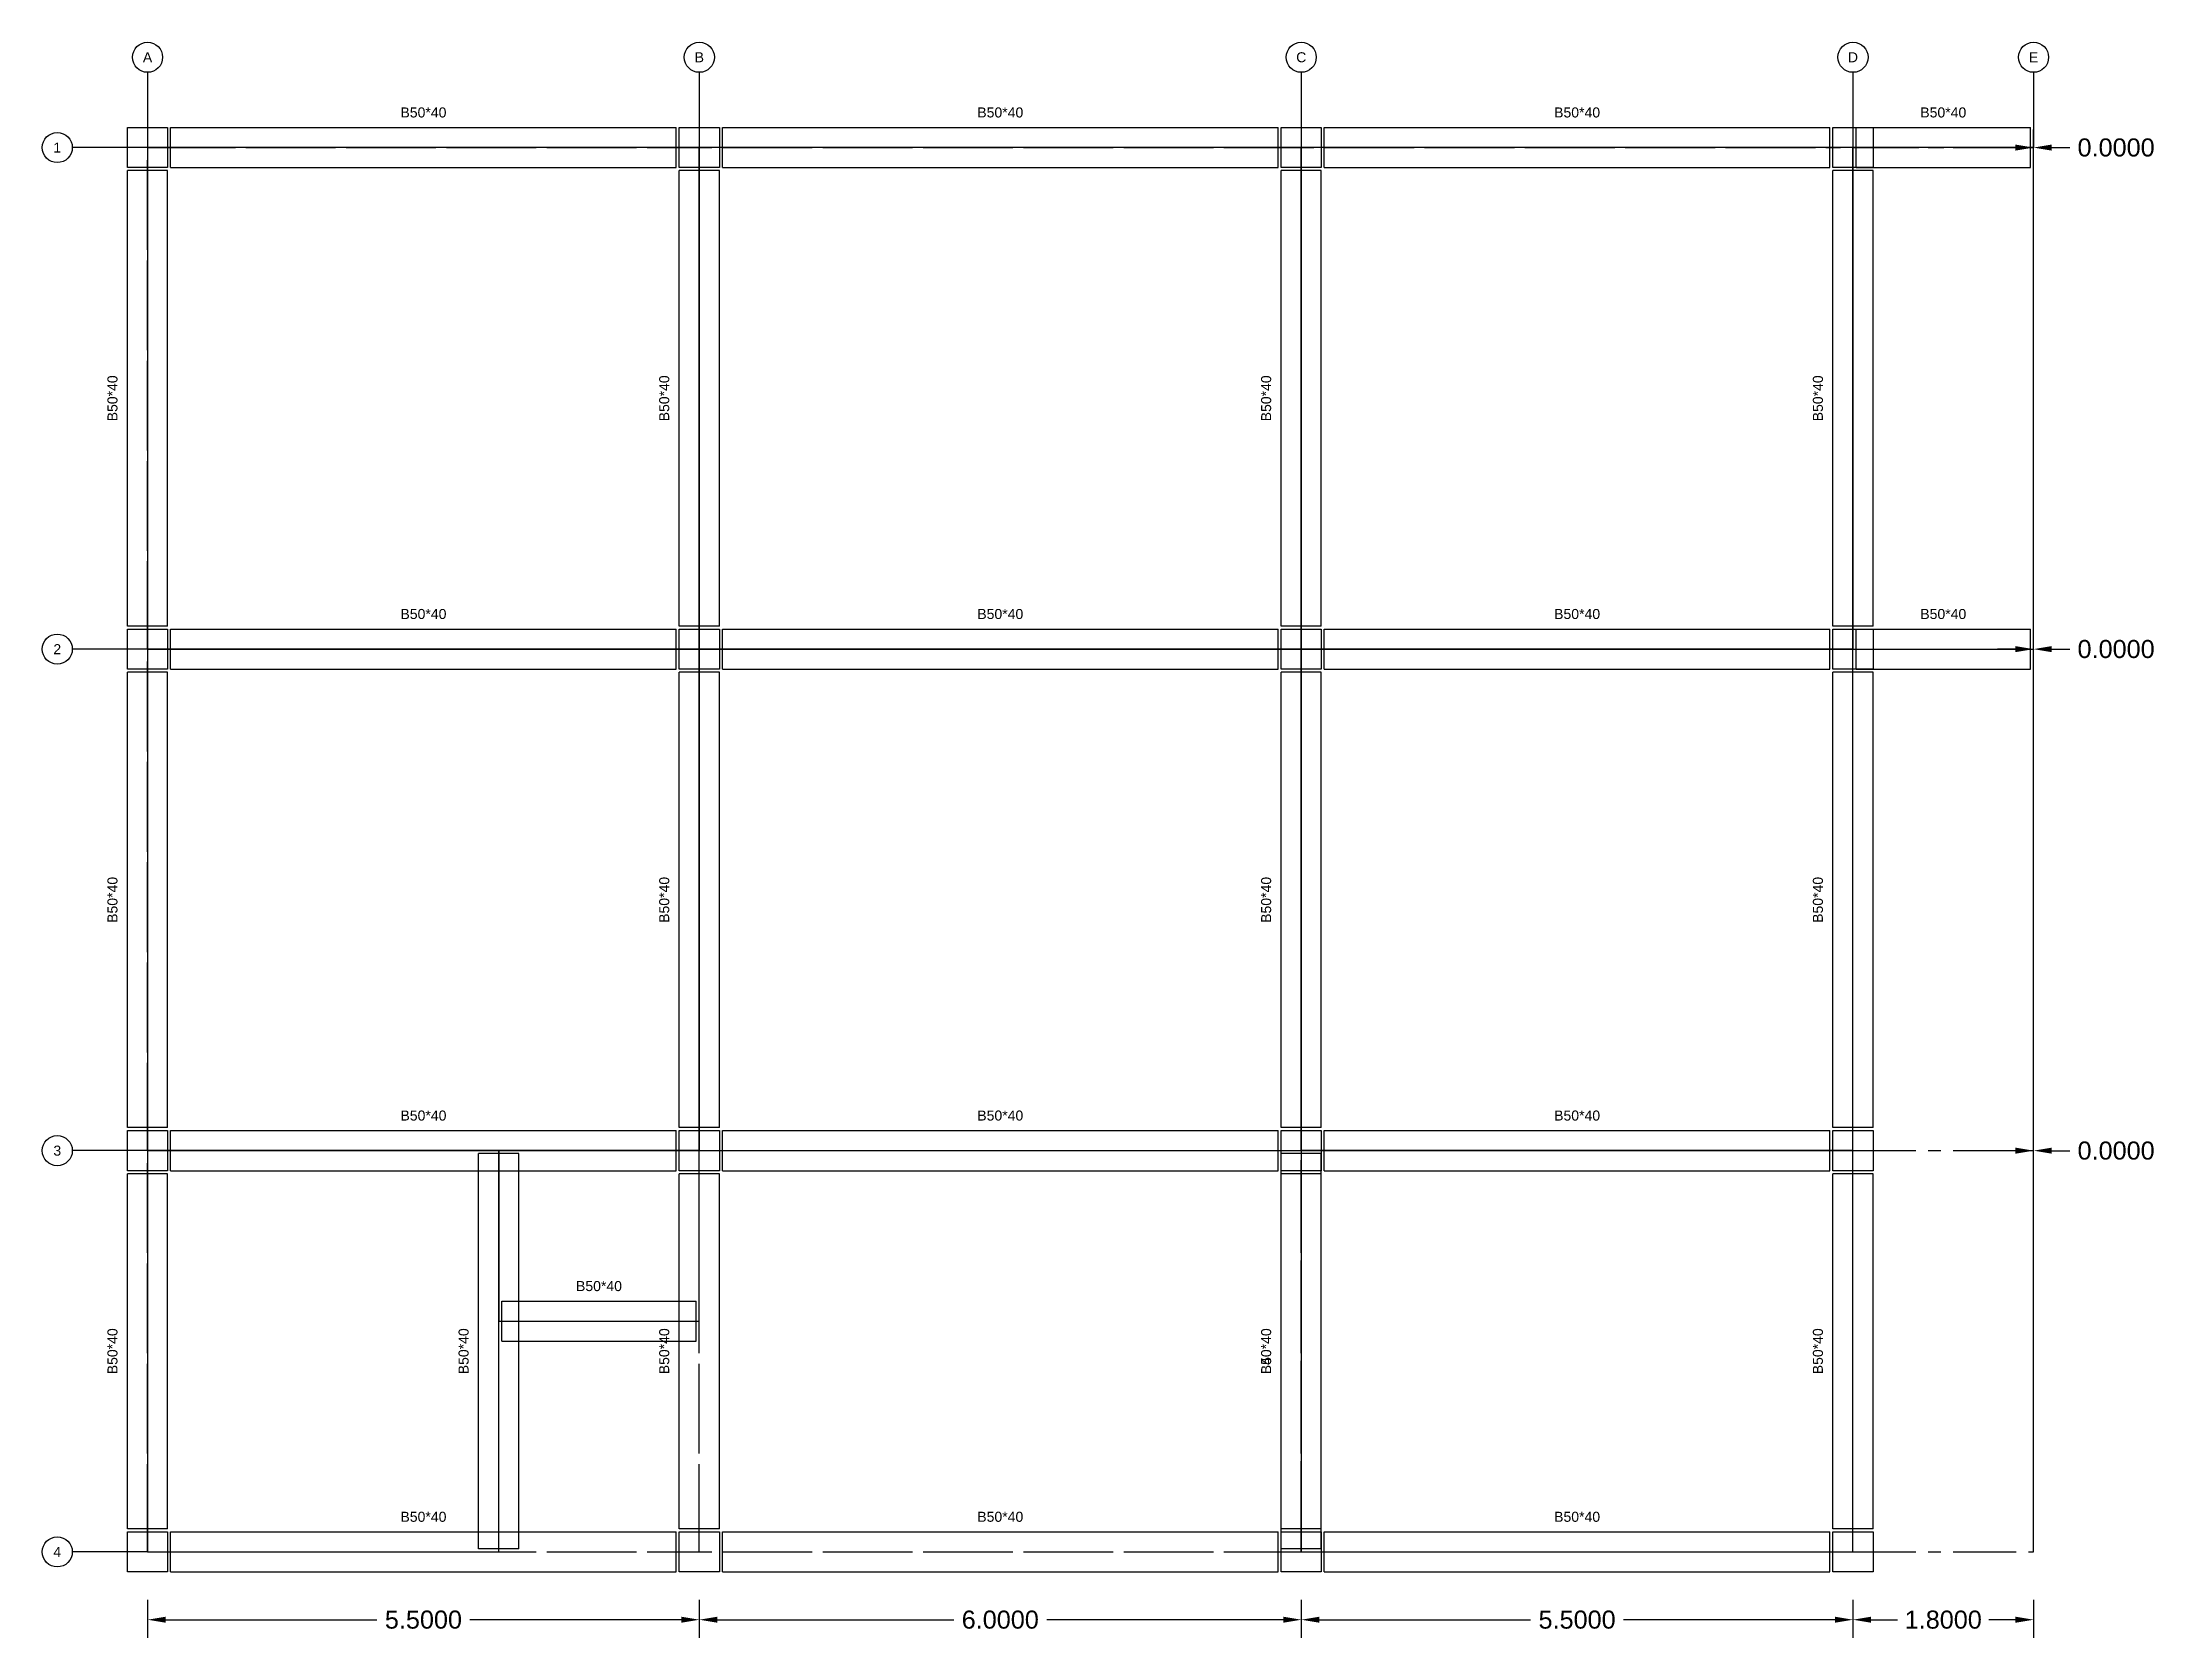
# Model space of a CAD drawing. Header units: inches. Extents: x -1152 to 1352, y 183 to 608.
# Drawn here: x 899.75 to 920.8, y 246.16 to 262.07 of the extents above; entities that cross this region are included whole.
import ezdxf
from ezdxf.enums import TextEntityAlignment as Align

# ---------------------------------------------------------------- set-up
doc = ezdxf.new("R2010")
doc.units = ezdxf.units.IN
doc.header["$MEASUREMENT"] = 0
doc.linetypes.add('CENTER', pattern=[2, 1.25, -0.25, 0.25, -0.25])
for name, color, linetype in [('BEAM', 5, 'Continuous'), ('CENTERLINES', 7, 'Continuous'), ('COLS', 5, 'Continuous'), ('DIMENSIONS', 4, 'Continuous'), ('GRID', 1, 'Continuous'), ('SLAB', 6, 'Continuous'), ('TEXT', 3, 'Continuous')]:
    doc.layers.add(name, color=color, linetype=linetype)
doc.styles.get("Standard").update_dxf_attribs({"font": 'arial.ttf'})
doc.dimstyles.get("Standard").update_dxf_attribs({"dimtxt": 0.18, "dimasz": 0.18, "dimexe": 0.18, "dimexo": 0.0625, "dimgap": 0.09, "dimtad": 0, "dimtih": 1, "dimtoh": 1, "dimdec": 4, "dimzin": 0, "dimdsep": 46, "dimtxsty": 'Standard', "dimcen": 0.09, "dimadec": 0, "dimazin": 0, "dimtfac": 1, "dimtdec": 4, "dimtofl": 0, "dimtmove": 0, "dimatfit": 3, "dimfxl": 1, "dimtolj": 1, "dimtzin": 0, "dimarcsym": 0})

msp = doc.modelspace()

# ---------------------------------------------------------------- texts
at = {"layer": 'TEXT', "color": 0}
for s, p in [('A', (900.79712, 261.91728)), ('B', (906.29712, 261.91728)), ('C', (912.29712, 261.91728)), ('D', (917.79712, 261.91728)), ('E', (919.59712, 261.91728)), ('B50*40', (903.54712, 261.36728)), ('B50*40', (909.29712, 261.36728)), ('B50*40', (915.04712, 261.36728)), ('B50*40', (918.69712, 261.36728)), ('1', (899.89712, 261.01728)), ('B50*40', (903.54712, 256.36728)), ('B50*40', (909.29712, 256.36728)), ('B50*40', (915.04712, 256.36728)), ('B50*40', (918.69712, 256.36728)), ('2', (899.89712, 256.01728)), ('B50*40', (903.54712, 251.36728)), ('B50*40', (909.29712, 251.36728)), ('B50*40', (915.04712, 251.36728)), ('3', (899.89712, 251.01728)), ('B50*40', (905.29712, 249.66728)), ('B50*40', (903.54712, 247.36728)), ('B50*40', (909.29712, 247.36728)), ('B50*40', (915.04712, 247.36728)), ('4', (899.89712, 247.01728))]:
    msp.add_text(s, height=0.1, dxfattribs=at).set_placement(p, align=Align.MIDDLE)
for s, p in [('B50*40', (900.44712, 258.51728)), ('B50*40', (905.94712, 258.51728)), ('B50*40', (911.94712, 258.51728)), ('B50*40', (917.44712, 258.51728)), ('B50*40', (900.44712, 253.51728)), ('B50*40', (905.94712, 253.51728)), ('B50*40', (911.94712, 253.51728)), ('B50*40', (917.44712, 253.51728)), ('B50*40', (900.44712, 249.01728)), ('B50*40', (903.94712, 249.01728)), ('B50*40', (905.94712, 249.01728)), ('B50*40', (911.94712, 249.01728)), ('B40*40', (911.94712, 249.01728)), ('B50*40', (917.44712, 249.01728))]:
    msp.add_text(s, height=0.1, rotation=90, dxfattribs=at).set_placement(p, align=Align.MIDDLE)

# ---------------------------------------------------------------- blocks, each defined once
blk = doc.blocks.new('*D427')
at = {"layer": 'DEFPOINTS', "color": 0, "transparency": 16777216}
for p in [(900.797, 246.601), (906.297, 246.601), (906.297, 246.341)]:
    blk.add_point(p, dxfattribs=at)
at = {"layer": 'DIMENSIONS', "color": 0, "lineweight": -2, "transparency": 16777216}
for p, q in [((900.797, 246.539), (900.797, 246.161)), ((906.297, 246.539), (906.297, 246.161)), ((900.977, 246.341), (903.084, 246.341)), ((906.117, 246.341), (904.01, 246.341))]:
    blk.add_line(p, q, dxfattribs=at)
at = {"layer": 'DIMENSIONS', "color": 0, "transparency": 16777216}
for points in [[(900.977, 246.371), (900.977, 246.311), (900.797, 246.341)], [(906.117, 246.371), (906.117, 246.311), (906.297, 246.341)]]:
    blk.add_solid(points, dxfattribs=at)
at = {"layer": 'DIMENSIONS', "color": 0, "transparency": 16777216, "insert": (903.547, 246.341), "char_height": 0.18, "attachment_point": 5}
blk.add_mtext('\\A1;5.5000', dxfattribs=at)
blk = doc.blocks.new('*D428')
at = {"layer": 'DEFPOINTS', "color": 0, "transparency": 16777216}
for p in [(906.297, 246.601), (912.297, 246.601), (912.297, 246.341)]:
    blk.add_point(p, dxfattribs=at)
at = {"layer": 'DIMENSIONS', "color": 0, "lineweight": -2, "transparency": 16777216}
for p, q in [((906.297, 246.539), (906.297, 246.161)), ((912.297, 246.539), (912.297, 246.161)), ((906.477, 246.341), (908.833, 246.341)), ((912.117, 246.341), (909.761, 246.341))]:
    blk.add_line(p, q, dxfattribs=at)
at = {"layer": 'DIMENSIONS', "color": 0, "transparency": 16777216}
for points in [[(906.477, 246.371), (906.477, 246.311), (906.297, 246.341)], [(912.117, 246.371), (912.117, 246.311), (912.297, 246.341)]]:
    blk.add_solid(points, dxfattribs=at)
at = {"layer": 'DIMENSIONS', "color": 0, "transparency": 16777216, "insert": (909.297, 246.341), "char_height": 0.18, "attachment_point": 5}
blk.add_mtext('\\A1;6.0000', dxfattribs=at)
blk = doc.blocks.new('*D429')
at = {"layer": 'DEFPOINTS', "color": 0, "transparency": 16777216}
for p in [(912.297, 246.601), (917.797, 246.601), (917.797, 246.341)]:
    blk.add_point(p, dxfattribs=at)
at = {"layer": 'DIMENSIONS', "color": 0, "lineweight": -2, "transparency": 16777216}
for p, q in [((912.297, 246.539), (912.297, 246.161)), ((917.797, 246.539), (917.797, 246.161)), ((912.477, 246.341), (914.584, 246.341)), ((917.617, 246.341), (915.51, 246.341))]:
    blk.add_line(p, q, dxfattribs=at)
at = {"layer": 'DIMENSIONS', "color": 0, "transparency": 16777216}
for points in [[(912.477, 246.371), (912.477, 246.311), (912.297, 246.341)], [(917.617, 246.371), (917.617, 246.311), (917.797, 246.341)]]:
    blk.add_solid(points, dxfattribs=at)
at = {"layer": 'DIMENSIONS', "color": 0, "transparency": 16777216, "insert": (915.047, 246.341), "char_height": 0.18, "attachment_point": 5}
blk.add_mtext('\\A1;5.5000', dxfattribs=at)
blk = doc.blocks.new('*D430')
at = {"layer": 'DEFPOINTS', "color": 0, "transparency": 16777216}
for p in [(917.797, 246.601), (919.597, 246.601), (919.597, 246.341)]:
    blk.add_point(p, dxfattribs=at)
at = {"layer": 'DIMENSIONS', "color": 0, "lineweight": -2, "transparency": 16777216}
for p, q in [((917.797, 246.539), (917.797, 246.161)), ((919.597, 246.539), (919.597, 246.161)), ((917.977, 246.341), (918.242, 246.341)), ((919.417, 246.341), (919.152, 246.341))]:
    blk.add_line(p, q, dxfattribs=at)
at = {"layer": 'DIMENSIONS', "color": 0, "transparency": 16777216}
for points in [[(917.977, 246.371), (917.977, 246.311), (917.797, 246.341)], [(919.417, 246.371), (919.417, 246.311), (919.597, 246.341)]]:
    blk.add_solid(points, dxfattribs=at)
at = {"layer": 'DIMENSIONS', "color": 0, "transparency": 16777216, "insert": (918.697, 246.341), "char_height": 0.18, "attachment_point": 5}
blk.add_mtext('\\A1;1.8000', dxfattribs=at)
blk = doc.blocks.new('*D431')
at = {"layer": 'DEFPOINTS', "color": 0, "transparency": 16777216}
for p in [(919.597, 251.017), (919.597, 251.017), (919.597, 247.017)]:
    blk.add_point(p, dxfattribs=at)
at = {"layer": 'DIMENSIONS', "color": 0, "lineweight": -2, "transparency": 16777216}
for p, q in [((919.597, 247.08), (919.597, 251.197)), ((919.597, 251.08), (919.597, 251.197)), ((919.417, 251.017), (919.237, 251.017)), ((919.777, 251.017), (919.957, 251.017))]:
    blk.add_line(p, q, dxfattribs=at)
at = {"layer": 'DIMENSIONS', "color": 0, "transparency": 16777216}
for points in [[(919.417, 251.047), (919.417, 250.987), (919.597, 251.017)], [(919.777, 251.047), (919.777, 250.987), (919.597, 251.017)]]:
    blk.add_solid(points, dxfattribs=at)
at = {"layer": 'DIMENSIONS', "color": 0, "transparency": 16777216, "insert": (920.42, 251.017), "char_height": 0.18, "attachment_point": 5}
blk.add_mtext('\\A1;0.0000', dxfattribs=at)
blk = doc.blocks.new('*D432')
at = {"layer": 'DEFPOINTS', "color": 0, "transparency": 16777216}
for p in [(919.597, 256.017), (919.597, 256.017), (919.597, 251.017)]:
    blk.add_point(p, dxfattribs=at)
at = {"layer": 'DIMENSIONS', "color": 0, "lineweight": -2, "transparency": 16777216}
for p, q in [((919.597, 251.08), (919.597, 256.197)), ((919.597, 256.08), (919.597, 256.197)), ((919.417, 256.017), (919.237, 256.017)), ((919.777, 256.017), (919.957, 256.017))]:
    blk.add_line(p, q, dxfattribs=at)
at = {"layer": 'DIMENSIONS', "color": 0, "transparency": 16777216}
for points in [[(919.417, 256.047), (919.417, 255.987), (919.597, 256.017)], [(919.777, 256.047), (919.777, 255.987), (919.597, 256.017)]]:
    blk.add_solid(points, dxfattribs=at)
at = {"layer": 'DIMENSIONS', "color": 0, "transparency": 16777216, "insert": (920.42, 256.017), "char_height": 0.18, "attachment_point": 5}
blk.add_mtext('\\A1;0.0000', dxfattribs=at)
blk = doc.blocks.new('*D433')
at = {"layer": 'DEFPOINTS', "color": 0, "transparency": 16777216}
for p in [(919.597, 261.017), (919.597, 261.017), (919.597, 256.017)]:
    blk.add_point(p, dxfattribs=at)
at = {"layer": 'DIMENSIONS', "color": 0, "lineweight": -2, "transparency": 16777216}
for p, q in [((919.417, 261.017), (919.237, 261.017)), ((919.597, 256.08), (919.597, 261.197)), ((919.597, 261.08), (919.597, 261.197)), ((919.777, 261.017), (919.957, 261.017))]:
    blk.add_line(p, q, dxfattribs=at)
at = {"layer": 'DIMENSIONS', "color": 0, "transparency": 16777216}
for points in [[(919.417, 261.047), (919.417, 260.987), (919.597, 261.017)], [(919.777, 261.047), (919.777, 260.987), (919.597, 261.017)]]:
    blk.add_solid(points, dxfattribs=at)
at = {"layer": 'DIMENSIONS', "color": 0, "transparency": 16777216, "insert": (920.42, 261.017), "char_height": 0.18, "attachment_point": 5}
blk.add_mtext('\\A1;0.0000', dxfattribs=at)

# ---------------------------------------------------------------- dimensions: what is measured, and where the dimension line sits
at = {"layer": 'DIMENSIONS'}
for base, p1, p2, picture, middle in [((919.5971162599, 261.0172811834), (919.5971162599, 256.0172811834), (919.5971162599, 261.0172811834), '*D433', (920.4204382245, 261.0172811834)), ((919.5971162599, 256.0172811834), (919.5971162599, 251.0172811834), (919.5971162599, 256.0172811834), '*D432', (920.4204382245, 256.0172811834)), ((919.5971162599, 251.0172811834), (919.5971162599, 247.0172811834), (919.5971162599, 251.0172811834), '*D431', (920.4204382245, 251.0172811834)), ((906.29712, 246.34106), (900.79712, 246.60106), (906.29712, 246.60106), '*D427', (903.54712, 246.34106)), ((912.29712, 246.34106), (906.29712, 246.60106), (912.29712, 246.60106), '*D428', (909.29712, 246.34106)), ((917.79712, 246.34106), (912.29712, 246.60106), (917.79712, 246.60106), '*D429', (915.04712, 246.34106)), ((919.59712, 246.34106), (917.79712, 246.60106), (919.59712, 246.60106), '*D430', (918.69712, 246.34106))]:
    dim = msp.add_linear_dim(base=base, p1=p1, p2=p2, dimstyle='Standard', dxfattribs=at)
    dim.commit()
    dim.dimension.update_dxf_attribs({"geometry": picture, "text_midpoint": middle})

# ---------------------------------------------------------------- linework, layer by layer
at = {"layer": 'BEAM', "color": 2, "linetype": 'Continuous'}
for p, q in [((901.02712, 261.21728), (906.06712, 261.21728)), ((901.02712, 260.81728), (901.02712, 261.21728)), ((906.06712, 260.81728), (906.06712, 261.21728)), ((906.52712, 261.21728), (912.06712, 261.21728)), ((906.52712, 260.81728), (906.52712, 261.21728)), ((912.06712, 260.81728), (912.06712, 261.21728)), ((912.52712, 261.21728), (917.56712, 261.21728)), ((912.52712, 260.81728), (912.52712, 261.21728)), ((917.56712, 260.81728), (917.56712, 261.21728)), ((917.82712, 261.21728), (919.56712, 261.21728)), ((917.82712, 260.81728), (917.82712, 261.21728)), ((919.56712, 260.81728), (919.56712, 261.21728)), ((900.59712, 256.24728), (900.59712, 260.78728)), ((900.99712, 260.78728), (900.59712, 260.78728)), ((900.99712, 256.24728), (900.99712, 260.78728)), ((901.02712, 260.81728), (906.06712, 260.81728)), ((906.09712, 256.24728), (906.09712, 260.78728)), ((906.49712, 260.78728), (906.09712, 260.78728)), ((906.49712, 256.24728), (906.49712, 260.78728)), ((906.52712, 260.81728), (912.06712, 260.81728)), ((912.09712, 256.24728), (912.09712, 260.78728)), ((912.49712, 260.78728), (912.09712, 260.78728)), ((912.49712, 256.24728), (912.49712, 260.78728)), ((912.52712, 260.81728), (917.56712, 260.81728)), ((917.59712, 256.24728), (917.59712, 260.78728)), ((917.99712, 260.78728), (917.59712, 260.78728)), ((917.82712, 260.81728), (919.56712, 260.81728)), ((917.99712, 256.24728), (917.99712, 260.78728)), ((900.99712, 256.24728), (900.59712, 256.24728)), ((901.02712, 256.21728), (906.06712, 256.21728)), ((901.02712, 255.81728), (901.02712, 256.21728)), ((906.06712, 255.81728), (906.06712, 256.21728)), ((906.49712, 256.24728), (906.09712, 256.24728)), ((906.52712, 256.21728), (912.06712, 256.21728)), ((906.52712, 255.81728), (906.52712, 256.21728)), ((912.06712, 255.81728), (912.06712, 256.21728)), ((912.49712, 256.24728), (912.09712, 256.24728)), ((912.52712, 256.21728), (917.56712, 256.21728)), ((912.52712, 255.81728), (912.52712, 256.21728)), ((917.56712, 255.81728), (917.56712, 256.21728)), ((917.99712, 256.24728), (917.59712, 256.24728)), ((917.82712, 256.21728), (919.56712, 256.21728)), ((917.82712, 255.81728), (917.82712, 256.21728)), ((919.56712, 255.81728), (919.56712, 256.21728)), ((900.59712, 251.24728), (900.59712, 255.78728)), ((900.99712, 255.78728), (900.59712, 255.78728)), ((900.99712, 251.24728), (900.99712, 255.78728)), ((901.02712, 255.81728), (906.06712, 255.81728)), ((906.09712, 251.24728), (906.09712, 255.78728)), ((906.49712, 255.78728), (906.09712, 255.78728)), ((906.49712, 251.24728), (906.49712, 255.78728)), ((906.52712, 255.81728), (912.06712, 255.81728)), ((912.09712, 251.24728), (912.09712, 255.78728)), ((912.49712, 255.78728), (912.09712, 255.78728)), ((912.49712, 251.24728), (912.49712, 255.78728)), ((912.52712, 255.81728), (917.56712, 255.81728)), ((917.59712, 251.24728), (917.59712, 255.78728)), ((917.99712, 255.78728), (917.59712, 255.78728)), ((917.82712, 255.81728), (919.56712, 255.81728)), ((917.99712, 251.24728), (917.99712, 255.78728)), ((900.99712, 251.24728), (900.59712, 251.24728)), ((901.02712, 251.21728), (906.06712, 251.21728)), ((901.02712, 250.81728), (901.02712, 251.21728)), ((906.06712, 250.81728), (906.06712, 251.21728)), ((906.49712, 251.24728), (906.09712, 251.24728)), ((906.52712, 251.21728), (912.06712, 251.21728)), ((906.52712, 250.81728), (906.52712, 251.21728)), ((912.06712, 250.81728), (912.06712, 251.21728)), ((912.49712, 251.24728), (912.09712, 251.24728)), ((912.52712, 251.21728), (917.56712, 251.21728)), ((912.52712, 250.81728), (912.52712, 251.21728)), ((917.56712, 250.81728), (917.56712, 251.21728)), ((917.99712, 251.24728), (917.59712, 251.24728)), ((904.09712, 247.04728), (904.09712, 250.98728)), ((904.49712, 250.98728), (904.09712, 250.98728)), ((904.49712, 247.04728), (904.49712, 250.98728)), ((912.09712, 247.04728), (912.09712, 250.98728)), ((912.49712, 250.98728), (912.09712, 250.98728)), ((912.49712, 247.04728), (912.49712, 250.98728)), ((900.59712, 247.24728), (900.59712, 250.78728)), ((900.99712, 250.78728), (900.59712, 250.78728)), ((900.99712, 247.24728), (900.99712, 250.78728)), ((901.02712, 250.81728), (906.06712, 250.81728)), ((906.09712, 247.24728), (906.09712, 250.78728)), ((906.49712, 250.78728), (906.09712, 250.78728)), ((906.49712, 247.24728), (906.49712, 250.78728)), ((906.52712, 250.81728), (912.06712, 250.81728)), ((912.09712, 247.24728), (912.09712, 250.78728)), ((912.49712, 250.78728), (912.09712, 250.78728)), ((912.49712, 247.24728), (912.49712, 250.78728)), ((912.52712, 250.81728), (917.56712, 250.81728)), ((917.59712, 247.24728), (917.59712, 250.78728)), ((917.99712, 250.78728), (917.59712, 250.78728)), ((917.99712, 247.24728), (917.99712, 250.78728)), ((904.32712, 249.51728), (906.26712, 249.51728)), ((904.32712, 249.11728), (904.32712, 249.51728)), ((906.26712, 249.11728), (906.26712, 249.51728)), ((904.32712, 249.11728), (906.26712, 249.11728)), ((900.99712, 247.24728), (900.59712, 247.24728)), ((901.02712, 247.21728), (906.06712, 247.21728)), ((901.02712, 246.81728), (901.02712, 247.21728)), ((906.06712, 246.81728), (906.06712, 247.21728)), ((906.49712, 247.24728), (906.09712, 247.24728)), ((906.52712, 247.21728), (912.06712, 247.21728)), ((906.52712, 246.81728), (906.52712, 247.21728)), ((912.06712, 246.81728), (912.06712, 247.21728)), ((912.49712, 247.24728), (912.09712, 247.24728)), ((912.52712, 247.21728), (917.56712, 247.21728)), ((912.52712, 246.81728), (912.52712, 247.21728)), ((917.56712, 246.81728), (917.56712, 247.21728)), ((917.99712, 247.24728), (917.59712, 247.24728)), ((904.49712, 247.04728), (904.09712, 247.04728)), ((912.49712, 247.04728), (912.09712, 247.04728)), ((901.02712, 246.81728), (906.06712, 246.81728)), ((906.52712, 246.81728), (912.06712, 246.81728)), ((912.52712, 246.81728), (917.56712, 246.81728))]:
    msp.add_line(p, q, dxfattribs=at)
at = {"layer": 'CENTERLINES', "color": 6, "linetype": 'CENTER', "ltscale": 0.5}
for p, q in [((901.02712, 261.01728), (906.06712, 261.01728)), ((906.52712, 261.01728), (912.06712, 261.01728)), ((912.52712, 261.01728), (917.56712, 261.01728)), ((917.82712, 261.01728), (919.56712, 261.01728)), ((900.79712, 256.24728), (900.79712, 260.78728)), ((906.29712, 256.24728), (906.29712, 260.78728)), ((912.29712, 256.24728), (912.29712, 260.78728)), ((917.79712, 256.24728), (917.79712, 260.78728)), ((901.02712, 256.01728), (906.06712, 256.01728)), ((906.52712, 256.01728), (912.06712, 256.01728)), ((912.52712, 256.01728), (917.56712, 256.01728)), ((917.82712, 256.01728), (919.56712, 256.01728)), ((900.79712, 251.24728), (900.79712, 255.78728)), ((906.29712, 251.24728), (906.29712, 255.78728)), ((912.29712, 251.24728), (912.29712, 255.78728)), ((917.79712, 251.24728), (917.79712, 255.78728)), ((901.02712, 251.01728), (906.06712, 251.01728)), ((904.29712, 247.04728), (904.29712, 250.98728)), ((906.52712, 251.01728), (912.06712, 251.01728)), ((912.29712, 247.04728), (912.29712, 250.98728)), ((912.52712, 251.01728), (917.56712, 251.01728)), ((900.79712, 247.24728), (900.79712, 250.78728)), ((906.29712, 247.24728), (906.29712, 250.78728)), ((912.29712, 247.24728), (912.29712, 250.78728)), ((917.79712, 247.24728), (917.79712, 250.78728)), ((904.32712, 249.31728), (906.26712, 249.31728)), ((901.02712, 247.01728), (906.06712, 247.01728)), ((906.52712, 247.01728), (912.06712, 247.01728)), ((912.52712, 247.01728), (917.56712, 247.01728))]:
    msp.add_line(p, q, dxfattribs=at)
at = {"layer": 'COLS', "color": 2, "linetype": 'Continuous'}
for points in [[(900.99712, 260.81728), (900.59712, 260.81728), (900.59712, 261.21728), (900.99712, 261.21728)], [(906.49712, 260.81728), (906.09712, 260.81728), (906.09712, 261.21728), (906.49712, 261.21728)], [(912.49712, 260.81728), (912.09712, 260.81728), (912.09712, 261.21728), (912.49712, 261.21728)], [(917.99712, 260.81728), (917.59712, 260.81728), (917.59712, 261.21728), (917.99712, 261.21728)], [(900.99712, 255.81728), (900.59712, 255.81728), (900.59712, 256.21728), (900.99712, 256.21728)], [(906.49712, 255.81728), (906.09712, 255.81728), (906.09712, 256.21728), (906.49712, 256.21728)], [(912.49712, 255.81728), (912.09712, 255.81728), (912.09712, 256.21728), (912.49712, 256.21728)], [(917.99712, 255.81728), (917.59712, 255.81728), (917.59712, 256.21728), (917.99712, 256.21728)], [(900.99712, 250.81728), (900.59712, 250.81728), (900.59712, 251.21728), (900.99712, 251.21728)], [(906.49712, 250.81728), (906.09712, 250.81728), (906.09712, 251.21728), (906.49712, 251.21728)], [(912.49712, 250.81728), (912.09712, 250.81728), (912.09712, 251.21728), (912.49712, 251.21728)], [(917.99712, 250.81728), (917.59712, 250.81728), (917.59712, 251.21728), (917.99712, 251.21728)], [(900.99712, 246.81728), (900.59712, 246.81728), (900.59712, 247.21728), (900.99712, 247.21728)], [(906.49712, 246.81728), (906.09712, 246.81728), (906.09712, 247.21728), (906.49712, 247.21728)], [(912.49712, 246.81728), (912.09712, 246.81728), (912.09712, 247.21728), (912.49712, 247.21728)], [(917.99712, 246.81728), (917.59712, 246.81728), (917.59712, 247.21728), (917.99712, 247.21728)]]:
    msp.add_lwpolyline(points, close=True, dxfattribs=at)
at = {"layer": 'GRID', "color": 0, "linetype": 'Continuous'}
for p, q in [((900.79712, 261.76728), (900.79712, 261.01728)), ((906.29712, 261.76728), (906.29712, 261.01728)), ((912.29712, 261.76728), (912.29712, 261.01728)), ((917.79712, 261.76728), (917.79712, 261.01728)), ((919.59712, 261.76728), (919.59712, 261.01728)), ((900.79712, 261.01728), (900.04712, 261.01728)), ((900.79712, 256.01728), (900.04712, 256.01728)), ((900.79712, 251.01728), (900.04712, 251.01728)), ((900.79712, 247.01728), (900.04712, 247.01728))]:
    msp.add_line(p, q, dxfattribs=at)
at = {"layer": 'GRID', "color": 1, "linetype": 'CENTER', "ltscale": 0.5}
for p, q in [((900.79712, 247.01728), (900.79712, 261.01728)), ((900.79712, 261.01728), (919.59712, 261.01728)), ((906.29712, 247.01728), (906.29712, 261.01728)), ((912.29712, 247.01728), (912.29712, 261.01728)), ((917.79712, 247.01728), (917.79712, 261.01728)), ((919.59712, 247.01728), (919.59712, 261.01728)), ((900.79712, 256.01728), (919.59712, 256.01728)), ((900.79712, 251.01728), (919.59712, 251.01728)), ((900.79712, 247.01728), (919.59712, 247.01728))]:
    msp.add_line(p, q, dxfattribs=at)
at = {"layer": 'GRID', "color": 0, "linetype": 'Continuous'}
for centre in [(900.79712, 261.91728), (906.29712, 261.91728), (912.29712, 261.91728), (917.79712, 261.91728), (919.59712, 261.91728), (899.89712, 261.01728), (899.89712, 256.01728), (899.89712, 251.01728), (899.89712, 247.01728)]:
    msp.add_circle(centre, 0.15, dxfattribs=at)
at = {"layer": 'SLAB', "color": 6, "linetype": 'Continuous'}
for points in [[(900.79712, 256.01728), (906.29712, 256.01728), (906.29712, 261.01728), (900.79712, 261.01728)], [(906.29712, 256.01728), (912.29712, 256.01728), (912.29712, 261.01728), (906.29712, 261.01728)], [(912.29712, 256.01728), (917.79712, 256.01728), (917.79712, 261.01728), (912.29712, 261.01728)], [(917.79712, 256.01728), (919.59712, 256.01728), (919.59712, 261.01728), (917.79712, 261.01728)], [(900.79712, 251.01728), (906.29712, 251.01728), (906.29712, 256.01728), (900.79712, 256.01728)], [(906.29712, 251.01728), (912.29712, 251.01728), (912.29712, 256.01728), (906.29712, 256.01728)], [(912.29712, 251.01728), (917.79712, 251.01728), (917.79712, 256.01728), (912.29712, 256.01728)], [(900.79712, 247.01728), (904.29712, 247.01728), (904.29712, 251.01728), (900.79712, 251.01728)], [(904.29712, 249.31728), (906.29712, 249.31728), (906.29712, 251.01728), (904.29712, 251.01728)], [(912.29712, 247.01728), (917.79712, 247.01728), (917.79712, 251.01728), (912.29712, 251.01728)]]:
    msp.add_lwpolyline(points, close=True, dxfattribs=at)

msp.set_redraw_order([(e.dxf.handle, doc.entitydb.next_handle()) for e in msp.query("TEXT MTEXT ATTDEF DIMENSION ARC_DIMENSION")])  # texts and dimensions are drawn at this point

doc.saveas('drawing.dxf')
